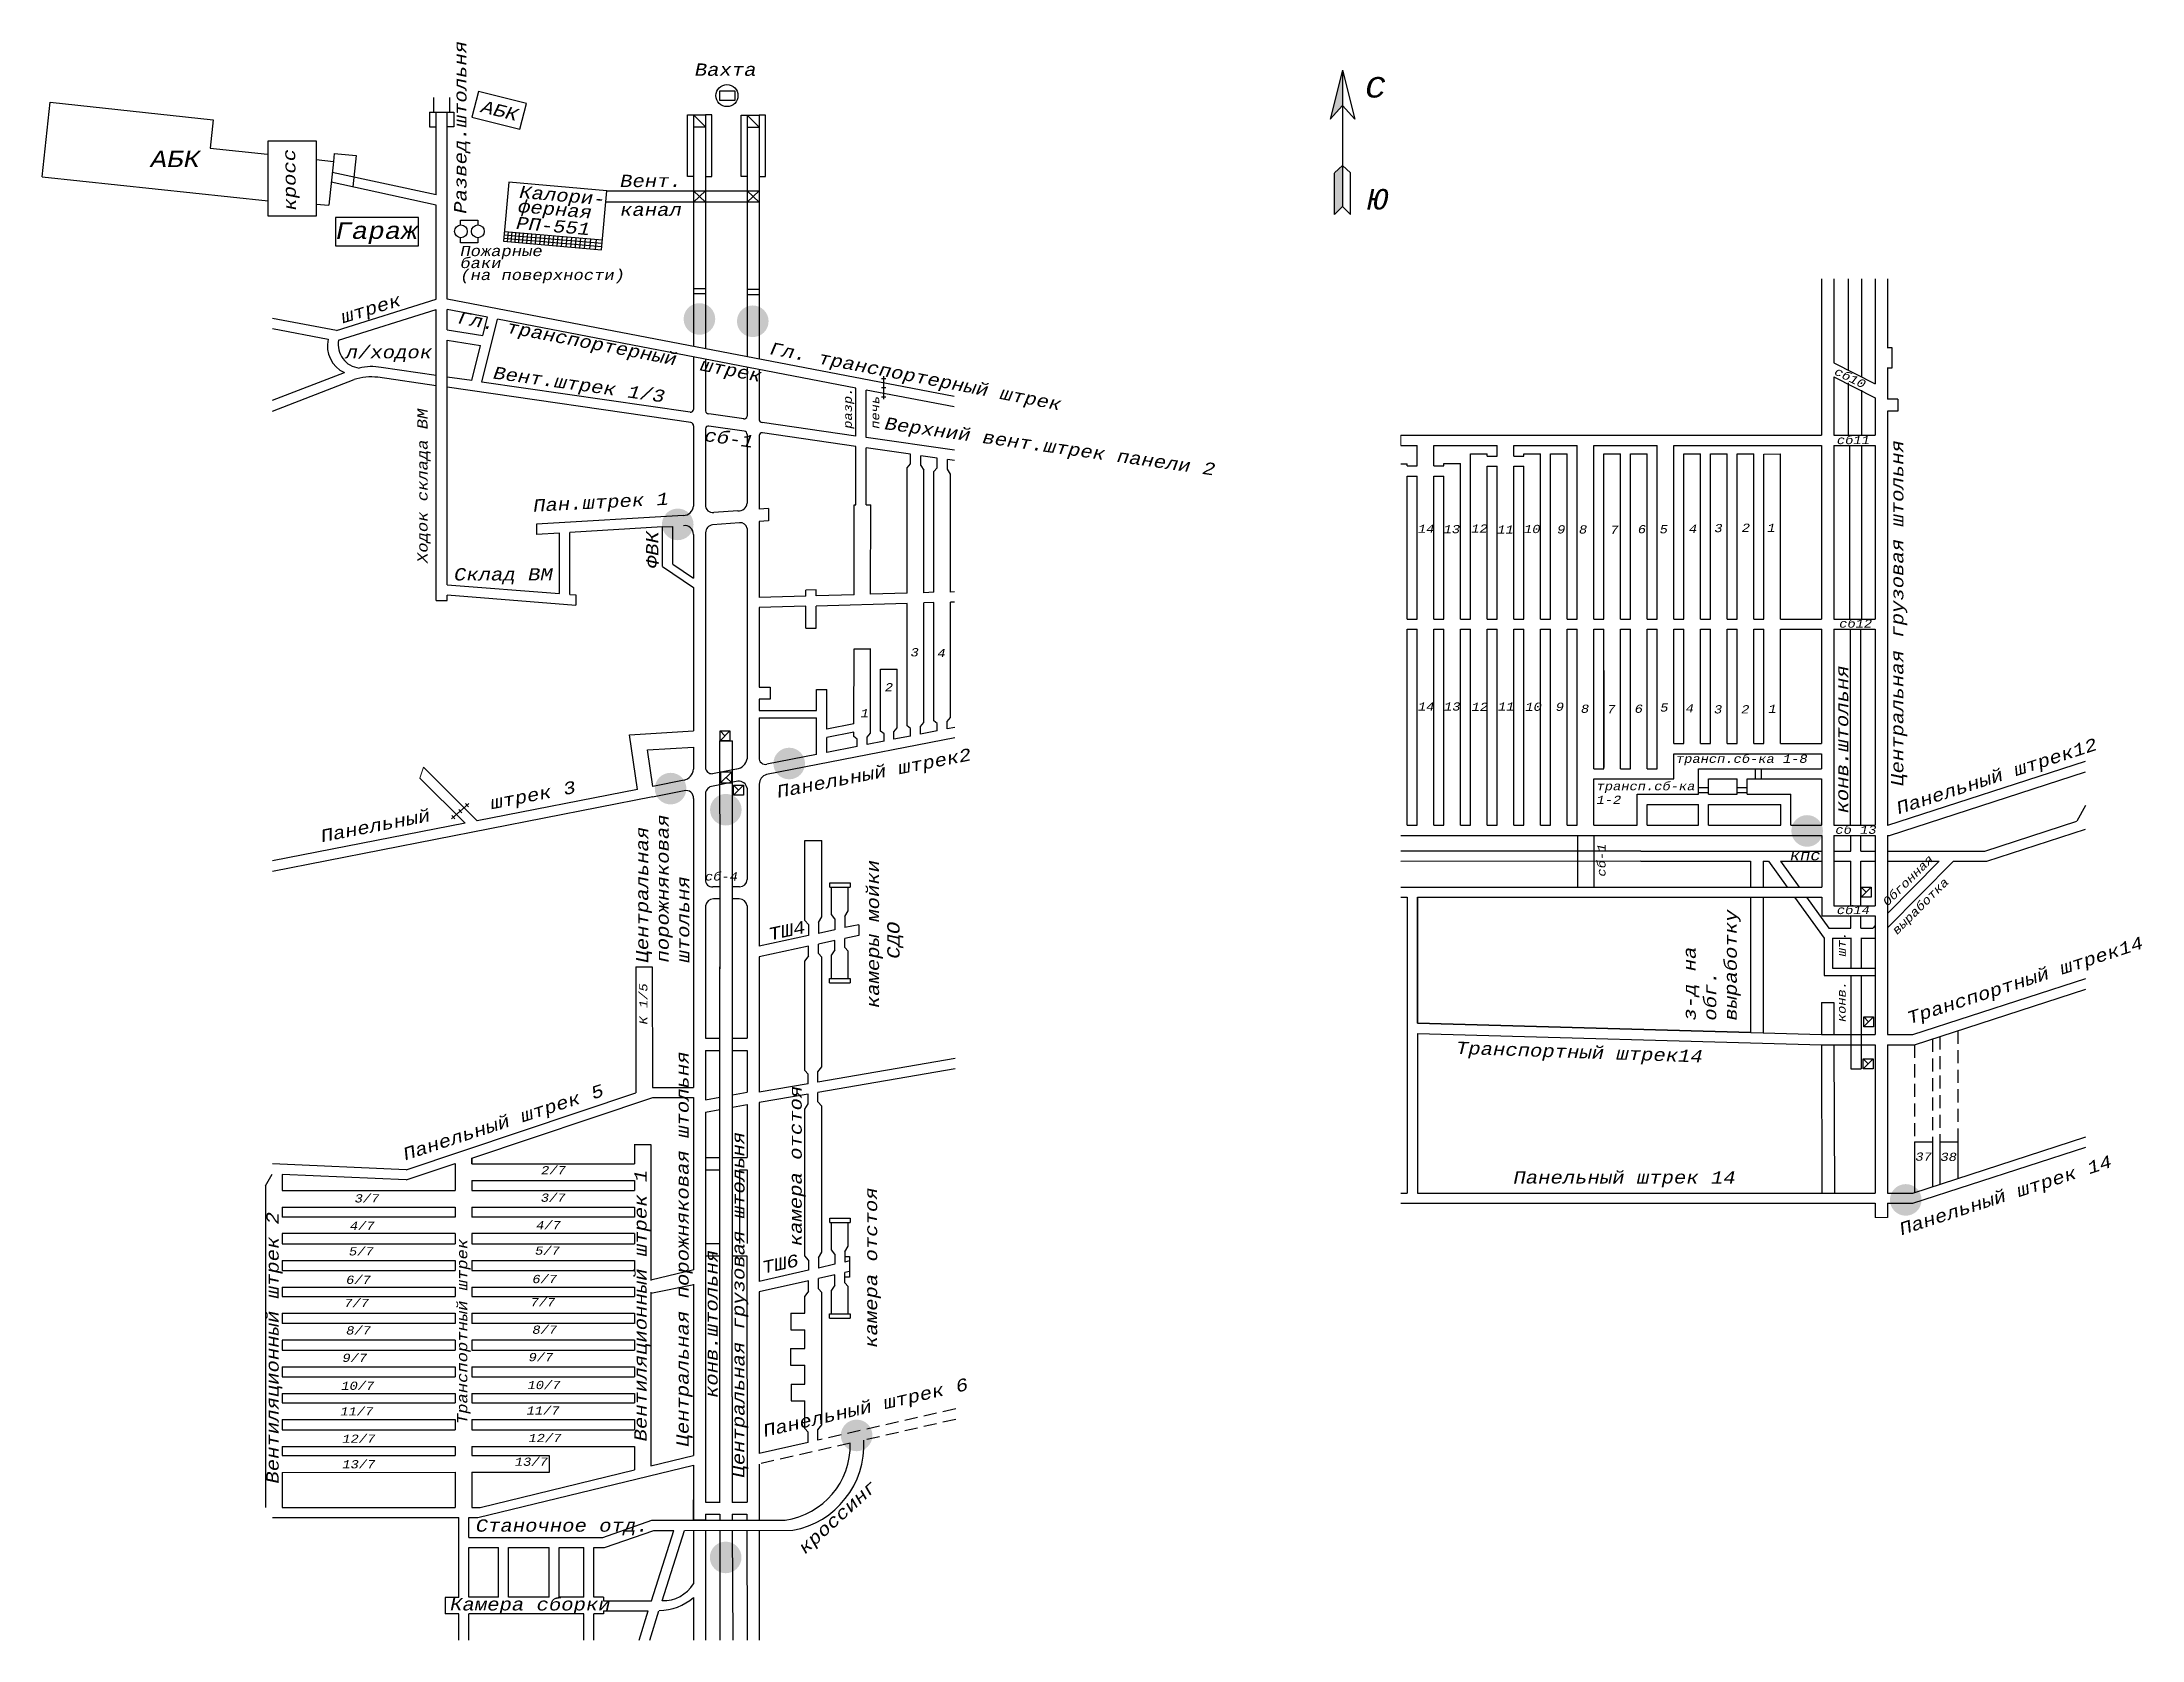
# Model space of a CAD drawing. Header units: millimetres. Extents: x 61 to 572, y 11 to 400.
import ezdxf

# ---------------------------------------------------------------- set-up
doc = ezdxf.new("R2010")
doc.units = ezdxf.units.MM
doc.linetypes.add('HIDDEN2', pattern=[4.7625, 3.175, -1.5875])
doc.layers.get('0').update_dxf_attribs({"lineweight": 0})
for name, color, linetype in [('Знаки подземные', 7, 'Continuous'), ('Надписи', 7, 'Continuous'), ('План', 7, 'Continuous'), ('Поверхн. объект', 7, 'Continuous'), ('ППЗ двери', 7, 'Continuous'), ('Раскраска позиций ПЛА', 7, 'Continuous'), ('Трубопроводы', 7, 'Continuous'), ('Усл. Обозначения', 7, 'Continuous')]:
    doc.layers.add(name, color=color, linetype=linetype)
doc.layers.add('ФЗ вода', color=1, linetype='Continuous', lineweight=40)
doc.styles.get("Standard").update_dxf_attribs({"font": 'ISOCP.SHX'})
doc.styles.add('TXTRUS', font='TXTRUS.shx', dxfattribs={"height": 2})

msp = doc.modelspace()

# ---------------------------------------------------------------- texts
at = {"layer": 'Надписи', "style": 'TXTRUS'}
for s, insert, char_height, width, attachment_point, rotation in [('{\\fCourier New|b0|i1|c204|p49;Развед.штольня}', (161.19, 357.85), 3, 46.7, 1, 90), ('{\\fCourier New|b0|i1|c204|p49;штрек}', (133.29, 334.05), 3, 21.6, 1, 17), ('{\\fCourier New|b0|i1|c204|p49;Гл. транспортерный  штрек}', (162.54, 334.16), 3, 98.3017, 1, 349), ('{\\fCourier New|b0|i1|c204|p49;Гл. транспортерный штрек}', (238.45, 326.64), 3, 81.28, 1, 349), ('{\\fCourier New|b0|i1|c204|p49;Вент.штрек 1/3}', (171, 320.71), 3, 52.1, 1, 352), ('{\\fCourier New|b0|i1|c204|p49;сб10}', (497.99, 320.61), 2, 9.5608, 1, 333.8318), ('{\\fCourier New|b0|i1|c204|p49;разр.\\P\\Pпечь}', (256.04, 305.49), 2, 11.511, 1, 90), ('{\\fCourier New|b0|i1|c204|p49;Ходок склада ВМ}', (152.21, 272.81), 2.5, 45.8893, 1, 90), ('{\\fCourier New|b0|i1|c204|p49;Верхний вент.штрек панели 2}', (266.31, 308.37), 3, 97.4, 1, 352), ('{\\fCourier New|b0|i1|c204|p49;сб-1}', (222.41, 305.5), 3, 9.9044, 1, 352), ('{\\fCourier New|b0|i1|c204|p49;Центральная грузовая штольня}', (511.1, 218.55), 3, 124.6, 1, 90), ('{\\fCourier New|b0|i1|c204|p49;Пан.штрек 1}', (180.35, 288.28), 3, 38, 1, 3), ('{\\fCourier New|b0|i1|c204|p49;ФВК}', (207.93, 271.55), 3, 10.6517, 1, 90), ('{\\fCourier New|b0|i1|c204|p49;конв.штольня }', (497.67, 211.81), 3, 43.2752, 1, 90), ('{\\fCourier New|b0|i1|c204|p49;Панельный штрек2}', (239.52, 218.57), 3, 52.3957, 1, 11), ('{\\fCourier New|b0|i1|c204|p49;Панельный штрек12}', (512.04, 214.47), 3, 121.7, 1, 18), ('{\\fCourier New|b0|i1|c204|p49;Панельный     штрек 3}', (128.45, 207.76), 3, 85, 1, 11), ('{\\fCourier New|b0|i1|c204|p49;Центральная порожняковая штольня}', (205.44, 175.51), 3, 37.4278, 1, 90), ('{\\fCourier New|b0|i1|c204|p49;камеры мойки\\P    СДО }', (261.66, 164.4), 3, 42.4007, 1, 90), ('{\\fCourier New|b0|i1|c204|p49;сб-1}', (440.58, 200.45), 2, 10.4, 5, 90), ('{\\fCourier New|b0|i1|c204|p49;Обгонная }', (508.83, 190.55), 2, 86.7, 1, 45), ('{\\fCourier New|b0|i1|c204|p49;выработка}', (511.16, 183.59), 2, 81.6, 1, 45), ('{\\fCourier New|b0|i1|c204|p49;ТШ4}', (237.49, 183.84), 3, 9.188, 1, 12), ('{\\fCourier New|b0|i1|c204|p49;з-д на обг. выработку}', (460.54, 161.36), 3, 30.4941, 1, 90), ('{\\fCourier New|b0|i1|c204|p49;конв.   шт.\\H1.25x; }', (498.05, 161), 2, 41.2, 1, 90), ('{\\fCourier New|b0|i1|c204|p49;Транспортный штрек14}', (514.66, 163.35), 3, 83.4, 1, 18), ('{\\fCourier New|b0|i1|c204|p49;К 1/5}', (206.25, 160.43), 2, 15.3781, 1, 90), ('{\\fCourier New|b0|i1|c204|p49;Центральная порожняковая штольня}', (215.3, 57.66), 3, 122.8904, 1, 90), ('{\\fCourier New|b0|i1|c204|p49;Транспортный штрек14}', (405.22, 156.27), 3, 155.8, 1, 358), ('{\\fCourier New|b0|i1|c204|p49;Панельный штрек 5}', (148.4, 130.18), 3, 74, 1, 18), ('{\\fCourier New|b0|i1|c204|p49;камера отстоя }', (242.83, 106.43), 3, 54.3386, 1, 90), ('{\\fCourier New|b0|i1|c204|p49;Центральная грузовая штольня}', (230.86, 92.2), 3, 96.1206, 5, 90), ('{\\fCourier New|b0|i1|c204|p49;Панельный штрек 14}', (512.75, 111.96), 3, 83.4, 1, 18), ('{\\fCourier New|b0|i1|c204|p49;Вентиляционный штрек 1}', (205.07, 58.9), 3, 77.9697, 1, 90), ('{\\fCourier New|b0|i1|c204|p49;камера отстоя }', (261.2, 81.68), 3, 43.2779, 1, 90), ('{\\fCourier New|b0|i1|c204|p49;Вентиляционный штрек 2}', (115.46, 48.63), 3, 75.5847, 1, 90), ('{\\fCourier New|b0|i1|c204|p49;Транспортный штрек }', (161.9, 63.13), 2.5, 53.8159, 1, 90), ('{\\fCourier New|b0|i1|c204|p49;конв.штольня }', (222.35, 69.47), 3, 43.2693, 1, 90), ('{\\fCourier New|b0|i1|c204|p49;ТШ6}', (235.89, 102.69), 3, 11.0261, 1, 12), ('{\\fCourier New|b0|i1|c204|p49;Панельный штрек 6}', (236.13, 62.91), 3, 121.7, 1, 13), ('{\\fCourier New|b0|i1|c204|p49;кроссинг}', (244.61, 33.51), 3, 19.7797, 1, 42.3334)]:
    msp.add_mtext(s, dxfattribs=dict(at, insert=insert, char_height=char_height, width=width, attachment_point=attachment_point, rotation=rotation))
at = {"layer": 'Надписи', "insert": (201.6, 367.35), "char_height": 3, "width": 15.1259, "attachment_point": 1, "line_spacing_factor": 0.7, "style": 'TXTRUS'}
msp.add_mtext('{\\fCourier New|b0|i1|c204|p49;Вент.\\P\\Pканал}', dxfattribs=at)
at = {"layer": 'Надписи', "style": 'TXTRUS'}
for s, insert, char_height, width, attachment_point in [('{\\fCourier New|b0|i1|c204|p49;л/ходок}', (134.77, 325.65), 3, 10.2, 1), ('{\\fCourier New|b0|i1|c204|p49;сб11}', (497.91, 303.75), 2, 10.0789, 1), ('{\\fCourier New|b0|i1|c204|p49;14}', (397.9, 281.16), 2, 5.6, 5), ('{\\fCourier New|b0|i1|c204|p49;13}', (404.15, 281.04), 2, 5.6, 5), ('{\\fCourier New|b0|i1|c204|p49;12}', (410.87, 281.19), 2, 5.6, 5), ('{\\fCourier New|b0|i1|c204|p49;11}', (417.21, 280.95), 2, 5.6, 5), ('{\\fCourier New|b0|i1|c204|p49;10}', (423.73, 281.08), 2, 5.6, 5), ('{\\fCourier New|b0|i1|c204|p49;9}', (430.79, 280.99), 2, 4.2, 5), ('{\\fCourier New|b0|i1|c204|p49;8}', (435.1, 281.99), 2, 4.2, 1), ('{\\fCourier New|b0|i1|c204|p49;7}', (443.75, 280.91), 2, 4.2, 5), ('{\\fCourier New|b0|i1|c204|p49;6}', (450.44, 281.03), 2, 4.2, 5), ('{\\fCourier New|b0|i1|c204|p49;5}', (454.75, 282.03), 2, 4.2, 1), ('{\\fCourier New|b0|i1|c204|p49;4}', (461.87, 282.15), 2, 4.2, 1), ('{\\fCourier New|b0|i1|c204|p49;3}', (468.07, 282.31), 2, 4.2, 1), ('{\\fCourier New|b0|i1|c204|p49;2}', (474.76, 282.39), 2, 4.2, 1), ('{\\fCourier New|b0|i1|c204|p49;1}', (480.96, 282.39), 2, 4.2, 1), ('{\\fCourier New|b0|i1|c204|p49;Склад ВМ}', (161.15, 271.55), 3, 25.9148, 1), ('{\\fCourier New|b0|i1|c204|p49;сб12}', (498.47, 259.07), 2, 10.9705, 1), ('{\\fCourier New|b0|i1|c204|p49;3}', (272.33, 252.07), 2, 4.2, 1), ('{\\fCourier New|b0|i1|c204|p49;4}', (278.87, 251.89), 2, 4.2, 1), ('{\\fCourier New|b0|i1|c204|p49;2}', (266.06, 243.55), 2, 3.7044, 1), ('{\\fCourier New|b0|i1|c204|p49;1}', (260.18, 237.24), 2, 3.2444, 1), ('{\\fCourier New|b0|i1|c204|p49;14}', (397.9, 237.85), 2, 5.6, 5), ('{\\fCourier New|b0|i1|c204|p49;13}', (404.25, 237.85), 2, 5.6, 5), ('{\\fCourier New|b0|i1|c204|p49;12}', (410.97, 237.79), 2, 5.6, 5), ('{\\fCourier New|b0|i1|c204|p49;11}', (417.38, 237.85), 2, 5.6, 5), ('{\\fCourier New|b0|i1|c204|p49;10}', (424.04, 237.79), 2, 5.6, 5), ('{\\fCourier New|b0|i1|c204|p49;9}', (430.45, 237.79), 2, 4.2, 5), ('{\\fCourier New|b0|i1|c204|p49;8}', (435.57, 238.32), 2, 4.2, 1), ('{\\fCourier New|b0|i1|c204|p49;7}', (442.97, 237.19), 2, 4.2, 5), ('{\\fCourier New|b0|i1|c204|p49;6}', (449.66, 237.31), 2, 4.2, 5), ('{\\fCourier New|b0|i1|c204|p49;5}', (454.88, 238.62), 2, 3.2939, 1), ('{\\fCourier New|b0|i1|c204|p49;4}', (461.09, 238.43), 2, 4.2, 1), ('{\\fCourier New|b0|i1|c204|p49;3}', (467.99, 238.18), 2, 3.5023, 1), ('{\\fCourier New|b0|i1|c204|p49;2}', (474.61, 238.18), 2, 3.5702, 1), ('{\\fCourier New|b0|i1|c204|p49;1}', (481.23, 238.32), 2, 3.1549, 1), ('{\\fCourier New|b0|i1|c204|p49;трансп.сб-ка 1-8}', (458.71, 226.14), 2, 38.9581, 1), ('{\\fCourier New|b0|i1|c204|p49;трансп.сб-ка    1-2}', (439.38, 219.47), 2, 10.4, 1), ('{\\fCourier New|b0|i1|c204|p49;сб 13}', (497.54, 208.86), 2, 11.1718, 1), ('{\\fCourier New|b0|i1|c204|p49;кпс }', (486.44, 202.92), 2.5, 54.4756, 1), ('{\\fCourier New|b0|i1|c204|p49;сб-4}', (222.26, 197.49), 2, 10.95, 1), ('{\\fCourier New|b0|i1|c204|p49;сб14}', (497.9, 189.31), 2, 10.2, 1), ('{\\fCourier New|b0|i1|c204|p49;37}', (519.02, 128.24), 2, 5.6, 5), ('{\\fCourier New|b0|i1|c204|p49;38}', (525.12, 128.18), 2, 5.6, 5), ('{\\fCourier New|b0|i1|c204|p49;2/7}', (182.36, 125.93), 2, 7.4, 1), ('{\\fCourier New|b0|i1|c204|p49;Панельный штрек 14}', (419.15, 124.7), 3, 127.7, 1), ('{\\fCourier New|b0|i1|c204|p49;3/7}', (136.95, 119.09), 2, 7.4, 1), ('{\\fCourier New|b0|i1|c204|p49;3/7}', (182.29, 119.26), 2, 7.4, 1), ('{\\fCourier New|b0|i1|c204|p49;4/7}', (135.8, 112.41), 2, 7.4, 1), ('{\\fCourier New|b0|i1|c204|p49;4/7}', (181.14, 112.58), 2, 7.4, 1), ('{\\fCourier New|b0|i1|c204|p49;5/7}', (135.57, 106.19), 2, 7.4, 1), ('{\\fCourier New|b0|i1|c204|p49;5/7}', (180.91, 106.36), 2, 7.4, 1), ('{\\fCourier New|b0|i1|c204|p49;6/7}', (134.88, 99.27), 2, 7.4, 1), ('{\\fCourier New|b0|i1|c204|p49;6/7}', (180.22, 99.45), 2, 7.4, 1), ('{\\fCourier New|b0|i1|c204|p49;7/7}', (134.43, 93.62), 2, 7.3847, 1), ('{\\fCourier New|b0|i1|c204|p49;7/7}', (179.77, 93.79), 2, 7.3847, 1), ('{\\fCourier New|b0|i1|c204|p49;8/7}', (134.89, 86.94), 2, 6.4619, 1), ('{\\fCourier New|b0|i1|c204|p49;8/7}', (180.23, 87.11), 2, 6.4619, 1), ('{\\fCourier New|b0|i1|c204|p49;9/7}', (133.97, 80.26), 2, 6.9233, 1), ('{\\fCourier New|b0|i1|c204|p49;9/7}', (179.31, 80.43), 2, 6.9233, 1), ('{\\fCourier New|b0|i1|c204|p49;10/7}', (133.72, 73.46), 2, 7.4, 1), ('{\\fCourier New|b0|i1|c204|p49;10/7}', (179.06, 73.64), 2, 7.4, 1), ('{\\fCourier New|b0|i1|c204|p49;11/7}', (133.49, 67.24), 2, 7.4, 1), ('{\\fCourier New|b0|i1|c204|p49;11/7}', (178.83, 67.41), 2, 7.4, 1), ('{\\fCourier New|b0|i1|c204|p49;12/7}', (133.96, 60.56), 2, 7.4, 1), ('{\\fCourier New|b0|i1|c204|p49;12/7}', (179.29, 60.73), 2, 7.4, 1), ('{\\fCourier New|b0|i1|c204|p49;13/7}', (133.96, 54.34), 2, 7.4, 1), ('{\\fCourier New|b0|i1|c204|p49;13/7}', (175.97, 54.96), 2, 7.4, 1), ('{\\fCourier New|b0|i1|c204|p49;Станочное отд.}', (166.45, 39.92), 3, 50.7005, 1)]:
    msp.add_mtext(s, dxfattribs=dict(at, insert=insert, char_height=char_height, width=width, attachment_point=attachment_point))
at = {"layer": 'Надписи', "color": 0, "insert": (160.21, 20.74), "char_height": 3, "width": 46.2, "attachment_point": 1, "style": 'TXTRUS'}
msp.add_mtext('{\\fCourier New|b0|i1|c204|p49;Камера сборки}', dxfattribs=at)
at = {"layer": 'Поверхн. объект', "color": 0, "attachment_point": 1}
for s, insert, char_height, width in [('{\\fCourier New|b0|i1|c204|p49;Вахта}', (219.8, 394.45), 3, 20.4), ('{\\fCourier New|b0|i1|c204|p49;АБК}', (87.3, 373.2), 4, 14.3567), ('{\\fCourier New|b0|i1|c204|p49;Гараж}', (132.29, 355.73), 4, 20.4169)]:
    msp.add_mtext(s, dxfattribs=dict(at, insert=insert, char_height=char_height, width=width))
at = {"layer": 'Поверхн. объект', "color": 0, "char_height": 3}
for s, insert, width, attachment_point, rotation in [('{\\fCourier New|b0|i1|c204|p49;АБК}', (168.3, 385.52), 13.1217, 1, 346), ('{\\fCourier New|b0|i1|c204|p49;кросс}', (121.56, 366.13), 23, 5, 91)]:
    msp.add_mtext(s, dxfattribs=dict(at, insert=insert, width=width, attachment_point=attachment_point, rotation=rotation))
at = {"layer": 'Поверхн. объект', "color": 0, "char_height": 3, "attachment_point": 1, "rotation": 355, "line_spacing_factor": 0.7}
for s, insert, width in [('{\\fCourier New|b0|i1|c204|p49;Калори-\\Pферная}', (177.23, 364.73), 27.9135), ('{\\fCourier New|b0|i1|c204|p49;РП-551}', (176.47, 357.17), 16)]:
    msp.add_mtext(s, dxfattribs=dict(at, insert=insert, width=width))
at = {"layer": 'Поверхн. объект', "insert": (162.69, 350.04), "char_height": 2.5, "width": 49.843, "attachment_point": 1, "line_spacing_factor": 0.7, "style": 'TXTRUS'}
msp.add_mtext('{\\fCourier New|b0|i1|c204|p49;Пожарные\\Pбаки\\P(на поверхности)}', dxfattribs=at)
at = {"layer": 'Раскраска позиций ПЛА', "lineweight": -2, "char_height": 5, "width": 28.2, "attachment_point": 1, "style": 'TXTRUS'}
for s, insert in [('{\\fCourier New|b0|i1|c204|p49;С}', (382.99, 391.15)), ('{\\fCourier New|b0|i1|c204|p49;Ю}', (383.61, 363.89))]:
    msp.add_mtext(s, dxfattribs=dict(at, insert=insert))

# ---------------------------------------------------------------- blocks, each defined once
blk = doc.blocks.new('Решетка')
at = {"layer": 'Усл. Обозначения'}
for p, q in [((1113.25, 569.85), (1114.36, 569.85)), ((1113.8, 570.41), (1113.8, 564.85)), ((1113.25, 567.63), (1114.36, 567.63)), ((1113.25, 565.41), (1114.36, 565.41))]:
    blk.add_line(p, q, dxfattribs=at)

# ---------------------------------------------------------------- hatches: boundary and pattern name
at = {"layer": 'План'}
h = msp.add_hatch(color=2, dxfattribs=at)
edge = h.paths.add_edge_path()
edge.add_arc((220.92, 332.23), 3.85, 0, 360)
h = msp.add_hatch(color=2, dxfattribs=at)
edge = h.paths.add_edge_path()
edge.add_arc((514.68, 117.71), 3.85, 0, 360)
at = {"layer": 'Раскраска позиций ПЛА', "lineweight": 30}
msp.add_hatch(color=256, dxfattribs=at).paths.add_polyline_path([(374.51, 380.85), (377.5, 384.23), (377.5, 392.83)])
at = {"layer": 'Раскраска позиций ПЛА', "lineweight": -2}
msp.add_hatch(color=256, dxfattribs=at).paths.add_polyline_path([(375.54, 357.69), (377.5, 359.64), (377.5, 369.58), (375.54, 367.77)])
at = {"layer": 'ФЗ вода'}
h = msp.add_hatch(color=2, dxfattribs=at)
edge = h.paths.add_edge_path()
edge.add_arc((233.91, 331.67), 3.85, 0, 360)
h = msp.add_hatch(color=2, dxfattribs=at)
edge = h.paths.add_edge_path()
edge.add_arc((215.64, 282.21), 3.85, 0, 360)
h = msp.add_hatch(color=2, dxfattribs=at)
edge = h.paths.add_edge_path()
edge.add_arc((242.78, 223.98), 3.85, 0, 360)
h = msp.add_hatch(color=2, dxfattribs=at)
edge = h.paths.add_edge_path()
edge.add_arc((213.9, 217.87), 3.85, 0, 360)
h = msp.add_hatch(color=2, dxfattribs=at)
edge = h.paths.add_edge_path()
edge.add_arc((227.35, 212.73), 3.85, 0, 360)
h = msp.add_hatch(color=2, dxfattribs=at)
edge = h.paths.add_edge_path()
edge.add_arc((490.67, 207.56), 3.85, 0, 360)
h = msp.add_hatch(color=2, dxfattribs=at)
edge = h.paths.add_edge_path()
edge.add_arc((259.2, 60.36), 3.85, 0, 360)
h = msp.add_hatch(color=2, dxfattribs=at)
edge = h.paths.add_edge_path()
edge.add_arc((227.31, 30.65), 3.85, 0, 360)

# ---------------------------------------------------------------- linework, layer by layer
for p, q in [((391.69, 303.92), (391.69, 301.44)), ((152.87, 220.43), (153.74, 223.1)), ((507.27, 113.45), (510.2, 113.45))]:
    msp.add_line(p, q)
at = {"layer": 'Знаки подземные'}
for p, q in [((252.66, 194.94), (257.66, 194.94)), ((252.66, 193.83), (252.66, 194.94)), ((257.66, 194.94), (257.66, 193.83)), ((252.66, 193.83), (257.66, 193.83)), ((252.63, 171.65), (257.63, 171.65)), ((252.63, 170.54), (252.63, 171.65)), ((252.63, 170.54), (257.63, 170.54)), ((257.63, 171.65), (257.63, 170.54)), ((252.66, 113.28), (257.66, 113.28)), ((252.66, 112.17), (252.66, 113.28)), ((257.66, 113.28), (257.66, 112.17)), ((252.66, 112.17), (257.66, 112.17)), ((256.36, 103.9), (257.47, 103.9)), ((257.47, 103.9), (257.47, 98.9)), ((257.47, 98.9), (256.36, 98.9)), ((252.63, 89.99), (257.63, 89.99)), ((252.63, 88.88), (252.63, 89.99)), ((252.63, 88.88), (257.63, 88.88)), ((257.63, 89.99), (257.63, 88.88))]:
    msp.add_line(p, q, dxfattribs=at)
at = {"layer": 'Знаки подземные', "color": 5}
msp.add_line((434.72, 195), (434.72, 193.89), dxfattribs=at)
at = {"layer": 'Знаки подземные', "color": 0}
msp.add_line((434.72, 195), (434.72, 193.89), dxfattribs=at)
at = {"layer": 'План'}
for p, q in [((156.27, 382.59), (156.27, 386.2)), ((160.16, 382.59), (160.16, 386.2)), ((155.22, 382.59), (155.22, 379.06)), ((155.22, 382.59), (161.1, 382.59)), ((155.22, 379.06), (156.83, 379.06)), ((156.81, 362.44), (156.81, 382.59)), ((159.49, 337.06), (159.49, 382.59)), ((161.1, 379.06), (159.49, 379.06)), ((161.1, 382.59), (161.1, 379.06)), ((156.81, 359.97), (131.25, 365.51)), ((156.81, 362.44), (131.51, 367.93)), ((222.41, 363.43), (219.47, 360.67)), ((219.47, 363.43), (222.41, 360.67)), ((232.52, 363.43), (235.46, 360.67)), ((235.46, 363.43), (232.52, 360.67)), ((156.81, 337.02), (156.81, 359.97)), ((500.67, 341.99), (500.67, 319.75)), ((503.88, 341.99), (503.88, 318.12)), ((132.58, 329.44), (156.81, 337.02)), ((133.06, 327.07), (156.81, 334.53)), ((156.81, 263.66), (156.81, 334.53)), ((159.49, 329.58), (159.49, 334.53)), ((168.2, 328.2), (169.31, 332.64)), ((132.58, 329.44), (116.95, 332.36)), ((130.5, 327.27), (116.95, 329.8)), ((159.49, 329.58), (168.2, 328.2)), ((167.95, 316.88), (171.76, 332.17)), ((159.49, 327.06), (167.6, 325.78)), ((159.49, 267.53), (159.49, 327.06)), ((165.48, 317.23), (167.6, 325.78)), ((116.95, 312.43), (134.47, 319.18)), ((116.95, 309.8), (136.84, 317.47)), ((497.16, 321.53), (507.23, 316.42)), ((497.17, 318.16), (507.24, 313.05)), ((510.2, 320.29), (510.2, 312.69)), ((218.81, 307.01), (159.49, 315.59)), ((218.65, 309.55), (167.95, 316.88)), ((259.04, 303.71), (259.04, 315.4)), ((261.53, 303.36), (261.53, 314.93)), ((500.67, 316.65), (500.67, 304)), ((503.87, 314.93), (503.87, 303.79)), ((512.79, 312.69), (512.79, 309.75)), ((259.04, 303.71), (236.23, 307.01)), ((259.04, 301.2), (236.28, 304.49)), ((391.69, 303.92), (494.2, 303.92)), ((497.15, 303.92), (507.25, 303.92)), ((261.53, 286.98), (261.53, 300.84)), ((271.53, 296.01), (272.33, 296.95)), ((272.33, 296.95), (272.33, 299.28)), ((274.82, 296.59), (274.82, 298.92)), ((278.82, 296.01), (278.82, 298.34)), ((281.36, 295.64), (281.36, 297.98)), ((391.69, 301.44), (395.68, 301.44)), ((391.69, 296.99), (393.25, 296.99)), ((393.25, 296.47), (393.25, 296.99)), ((395.68, 296.47), (395.68, 301.44)), ((399.75, 296.47), (399.75, 301.44)), ((399.75, 301.44), (415.17, 301.43)), ((402.17, 297), (406.23, 297)), ((402.17, 296.47), (402.17, 297)), ((406.23, 296.47), (406.23, 297)), ((408.67, 299.36), (412.74, 299.36)), ((408.67, 298.83), (408.67, 299.36)), ((408.67, 259.17), (408.67, 298.83)), ((412.74, 298.83), (412.74, 299.36)), ((412.74, 298.84), (415.17, 298.84)), ((415.17, 298.84), (415.17, 301.43)), ((419.23, 301.44), (434.65, 301.44)), ((419.23, 298.84), (419.23, 301.43)), ((419.23, 298.84), (421.66, 298.84)), ((421.66, 299.36), (425.73, 299.36)), ((421.66, 298.83), (421.66, 299.36)), ((425.73, 298.83), (425.73, 299.36)), ((425.73, 259.17), (425.73, 298.83)), ((428.16, 259.17), (428.16, 299.39)), ((428.16, 299.39), (432.22, 299.39)), ((432.22, 259.17), (432.22, 299.39)), ((434.65, 259.17), (434.65, 301.44)), ((438.72, 259.17), (438.72, 301.45)), ((438.72, 301.44), (454.14, 301.44)), ((441.15, 259.17), (441.15, 299.39)), ((441.15, 299.39), (445.21, 299.39)), ((445.21, 259.17), (445.21, 299.39)), ((447.64, 259.17), (447.64, 299.39)), ((447.64, 299.39), (451.71, 299.39)), ((451.71, 259.17), (451.71, 299.39)), ((454.14, 259.17), (454.14, 301.45)), ((458.2, 259.17), (458.2, 301.45)), ((458.2, 301.44), (494.2, 301.44)), ((460.63, 259.17), (460.63, 299.39)), ((460.63, 299.39), (464.7, 299.39)), ((464.7, 259.17), (464.7, 299.39)), ((467.13, 259.17), (467.13, 299.39)), ((467.13, 299.39), (471.19, 299.39)), ((471.19, 259.17), (471.19, 299.39)), ((473.62, 259.17), (473.62, 299.4)), ((473.62, 299.4), (477.69, 299.4)), ((477.69, 259.17), (477.69, 299.4)), ((480.12, 259.17), (480.12, 299.35)), ((484.18, 259.17), (484.18, 299.4)), ((497.15, 301.44), (507.25, 301.44)), ((501.1, 259.18), (501.1, 301.44)), ((503.93, 301.44), (503.93, 274.98)), ((271.53, 265.48), (271.53, 296.01)), ((274.82, 296.59), (275.59, 295.42)), ((275.59, 265.55), (275.59, 295.42)), ((278.02, 295.07), (278.82, 296.01)), ((278.02, 265.67), (278.02, 295.07)), ((282.08, 294.48), (281.36, 295.64)), ((282.09, 265.74), (282.08, 294.48)), ((393.25, 296.47), (395.68, 296.47)), ((393.25, 293.98), (395.68, 293.98)), ((393.25, 259.17), (393.25, 293.98)), ((395.68, 259.17), (395.68, 293.98)), ((399.75, 296.47), (402.17, 296.47)), ((399.75, 293.98), (402.18, 293.98)), ((399.75, 259.17), (399.75, 293.98)), ((402.18, 259.17), (402.18, 293.98)), ((406.24, 259.17), (406.24, 296.45)), ((412.74, 259.17), (412.74, 296.36)), ((412.74, 296.35), (415.17, 296.35)), ((415.17, 259.17), (415.17, 296.35)), ((419.23, 259.17), (419.23, 296.35)), ((419.23, 296.35), (421.66, 296.35)), ((421.66, 259.17), (421.66, 296.36)), ((258.61, 286.98), (259.04, 286.98)), ((261.53, 286.98), (262.62, 286.98)), ((262.61, 265.18), (262.62, 286.98)), ((181.23, 282.26), (181.23, 279.76)), ((211.93, 271.93), (211.93, 281.58)), ((214.42, 272.53), (214.42, 281.72)), ((237.73, 286.04), (237.73, 283.1)), ((186.84, 265.37), (186.81, 280.09)), ((189.34, 265.17), (189.34, 280.24)), ((232.51, 281.25), (232.54, 225.09)), ((211.93, 271.93), (219.46, 266.87)), ((214.42, 272.53), (219.47, 269.13)), ((503.93, 274.98), (503.93, 259.02)), ((159.49, 267.53), (186.83, 265.37)), ((246.82, 264.73), (246.82, 266.19)), ((249.31, 264.8), (249.31, 266.27)), ((156.83, 263.66), (159.49, 263.66)), ((159.49, 265.03), (190.82, 262.53)), ((159.49, 263.66), (159.49, 265.01)), ((189.34, 265.17), (190.82, 265.05)), ((190.82, 265.05), (190.82, 262.53)), ((246.82, 256.95), (246.82, 262.26)), ((249.31, 256.95), (249.31, 262.33)), ((278.02, 263.15), (275.59, 263.08)), ((278.02, 234.41), (278.02, 263.15)), ((283.05, 263.3), (282.08, 263.27)), ((283.05, 265.77), (282.09, 265.74)), ((246.82, 256.95), (249.31, 256.95)), ((393.25, 259.17), (395.68, 259.17)), ((393.25, 208.94), (393.25, 256.68)), ((393.25, 256.68), (395.68, 256.68)), ((395.68, 208.94), (395.68, 256.68)), ((399.75, 259.17), (402.18, 259.17)), ((399.75, 208.94), (399.75, 256.68)), ((399.75, 256.68), (402.18, 256.68)), ((402.18, 208.94), (402.18, 256.68)), ((406.24, 259.17), (408.67, 259.17)), ((406.24, 208.94), (406.24, 256.68)), ((406.24, 256.68), (408.67, 256.68)), ((408.67, 208.94), (408.67, 256.68)), ((412.74, 259.17), (415.17, 259.17)), ((412.74, 208.94), (412.74, 256.68)), ((412.74, 256.68), (415.17, 256.68)), ((415.17, 208.94), (415.17, 256.68)), ((419.23, 259.17), (421.66, 259.17)), ((419.23, 208.94), (419.23, 256.68)), ((419.23, 256.68), (421.66, 256.68)), ((421.66, 208.94), (421.66, 256.68)), ((425.73, 259.17), (428.16, 259.17)), ((425.73, 208.94), (425.73, 256.68)), ((425.73, 256.68), (428.16, 256.68)), ((428.16, 208.94), (428.16, 256.68)), ((432.22, 259.17), (434.65, 259.17)), ((432.22, 208.94), (432.22, 256.68)), ((432.22, 256.68), (434.65, 256.68)), ((434.65, 208.94), (434.65, 256.68)), ((438.72, 259.17), (441.15, 259.17)), ((438.72, 222.71), (438.72, 256.68)), ((438.72, 256.68), (441.15, 256.68)), ((441.15, 222.71), (441.15, 256.68)), ((445.21, 259.17), (447.66, 259.17)), ((445.21, 222.71), (445.21, 256.68)), ((445.21, 256.68), (447.66, 256.68)), ((447.64, 222.71), (447.64, 256.68)), ((451.71, 259.17), (454.14, 259.17)), ((451.71, 222.71), (451.71, 256.68)), ((451.71, 256.68), (454.14, 256.68)), ((454.14, 222.71), (454.14, 256.68)), ((458.2, 259.17), (460.63, 259.17)), ((458.2, 228.82), (458.2, 256.68)), ((458.2, 256.68), (460.63, 256.68)), ((460.63, 228.82), (460.63, 256.68)), ((464.7, 259.17), (467.13, 259.17)), ((464.7, 228.82), (464.7, 256.68)), ((464.7, 256.68), (467.15, 256.68)), ((467.13, 228.82), (467.13, 256.68)), ((471.19, 259.17), (473.64, 259.17)), ((471.19, 228.82), (471.19, 256.68)), ((471.19, 256.68), (473.62, 256.68)), ((473.62, 228.82), (473.62, 256.68)), ((477.69, 259.17), (480.12, 259.17)), ((477.69, 228.82), (477.69, 256.68)), ((477.69, 256.68), (480.13, 256.68)), ((480.12, 228.82), (480.12, 256.68)), ((484.18, 259.17), (494.2, 259.17)), ((484.18, 228.82), (484.18, 256.68)), ((484.18, 256.68), (494.21, 256.68)), ((497.15, 259.17), (507.25, 259.17)), ((497.15, 256.68), (507.26, 256.68)), ((501.25, 229.85), (501.25, 256.77)), ((503.75, 229.96), (503.75, 256.77)), ((258.54, 233.65), (258.58, 251.94)), ((258.58, 251.94), (262.64, 251.94)), ((262.6, 231.39), (262.61, 251.94)), ((264.99, 246.92), (269.04, 246.92)), ((235.45, 242.55), (238.11, 242.55)), ((238.11, 242.55), (238.11, 239.61)), ((249.46, 242), (251.95, 242)), ((249.46, 236.86), (249.46, 242)), ((251.95, 232.36), (251.95, 242)), ((235.45, 236.86), (249.46, 236.86)), ((203.86, 230.95), (219.47, 231.9)), ((205.8, 217.66), (203.86, 230.95)), ((235.45, 235.13), (249.46, 235.13)), ((249.46, 226.18), (249.46, 235.13)), ((283.09, 230.26), (249.79, 223.73)), ((251.95, 226.67), (251.95, 230.34)), ((258.54, 230.59), (258.54, 231.63)), ((259.33, 229.93), (258.54, 230.59)), ((261.76, 230.41), (262.6, 231.39)), ((261.76, 228.59), (261.76, 230.41)), ((265.87, 229.4), (265.87, 231.21)), ((268.3, 231.69), (269.09, 232.66)), ((268.3, 229.87), (268.3, 231.69)), ((272.36, 230.67), (268.3, 229.87)), ((272.36, 232.48), (271.53, 233.14)), ((274.79, 232.96), (275.59, 233.93)), ((278.85, 231.94), (274.79, 231.15)), ((278.85, 233.75), (278.02, 234.41)), ((281.28, 234.23), (282.08, 235.21)), ((283.09, 232.77), (281.28, 232.42)), ((208.26, 227.33), (219.47, 227.94)), ((209.55, 218.39), (208.26, 227.33)), ((225.93, 193.9), (225.92, 229.53)), ((225.92, 229.53), (228.95, 229.53)), ((228.96, 193.89), (228.95, 229.53)), ((259.33, 228.12), (259.33, 229.93)), ((458.21, 228.82), (460.63, 228.82)), ((458.21, 226.33), (494.2, 226.33)), ((458.21, 220.22), (458.21, 226.33)), ((464.7, 228.82), (467.13, 228.82)), ((471.19, 228.82), (473.62, 228.82)), ((477.69, 228.82), (480.12, 228.82)), ((484.18, 228.82), (494.2, 228.82)), ((501.25, 208.94), (501.25, 229.85)), ((503.75, 208.94), (503.75, 229.96)), ((152.87, 220.43), (163.85, 209.44)), ((153.74, 223.1), (166.82, 210.02)), ((230.32, 222.72), (224.08, 221.5)), ((226.08, 221.96), (226.08, 219.25)), ((228.78, 221.96), (226.08, 219.25)), ((226.08, 221.96), (228.78, 221.96)), ((228.78, 219.25), (227.43, 220.6)), ((228.78, 219.25), (228.78, 221.96)), ((438.72, 222.71), (441.15, 222.71)), ((438.72, 220.22), (458.21, 220.22)), ((438.72, 208.94), (438.72, 220.22)), ((445.21, 222.71), (447.64, 222.71)), ((451.71, 222.71), (454.14, 222.71)), ((464.25, 222.71), (494.2, 222.71)), ((464.25, 216.5), (464.25, 222.71)), ((466.68, 220.22), (473.61, 220.22)), ((466.68, 216.5), (466.68, 220.22)), ((473.61, 216.5), (473.61, 220.22)), ((476.04, 216.5), (476.04, 220.22)), ((476.04, 220.22), (494.2, 220.22)), ((510.28, 208.94), (558.44, 224.57)), ((510.69, 206.45), (558.44, 221.95)), ((230.29, 219.65), (223.83, 218.4)), ((226.08, 219.25), (228.78, 219.25)), ((449.25, 208.94), (449.25, 216.5)), ((449.25, 216.5), (464.25, 216.5)), ((466.68, 216.5), (473.61, 216.5)), ((476.04, 216.5), (486.71, 216.5)), ((486.71, 208.94), (486.71, 216.5)), ((451.68, 208.94), (451.68, 214.01)), ((451.68, 214.01), (464.25, 214.01)), ((464.25, 208.94), (464.25, 214.01)), ((466.68, 208.94), (466.68, 214.01)), ((466.68, 214.01), (484.27, 214.01)), ((484.27, 208.94), (484.27, 214.01)), ((533.93, 202.63), (556.35, 209.91)), ((558.45, 213.76), (556.35, 209.91)), ((246.62, 185.75), (246.62, 205.21)), ((250.69, 186.67), (250.69, 205.22)), ((393.25, 208.94), (395.68, 208.94)), ((399.75, 208.94), (402.18, 208.94)), ((406.24, 208.94), (408.67, 208.94)), ((412.74, 208.94), (415.17, 208.94)), ((419.23, 208.94), (421.66, 208.94)), ((425.73, 208.94), (428.16, 208.94)), ((432.22, 208.94), (434.65, 208.94)), ((486.71, 208.94), (494.2, 208.94)), ((497.15, 208.94), (507.25, 208.94)), ((497.15, 206.45), (507.26, 206.45)), ((501.28, 202.63), (501.28, 206.45)), ((503.74, 202.63), (503.74, 206.45)), ((510.2, 208.94), (510.28, 208.94)), ((510.2, 206.45), (510.69, 206.45)), ((534.39, 200.17), (558.46, 207.98)), ((476.88, 200.17), (476.88, 193.89)), ((479.96, 200.17), (479.96, 193.89)), ((479.96, 200.17), (481.28, 200.17)), ((481.28, 200.17), (485.82, 193.89)), ((484.18, 200.17), (488.72, 193.89)), ((484.18, 200.17), (494.21, 200.17)), ((497.15, 202.63), (501.28, 202.63)), ((497.15, 200.17), (501.28, 200.17)), ((501.28, 189.35), (501.28, 200.17)), ((503.74, 202.63), (507.26, 202.63)), ((503.74, 200.17), (507.26, 200.17)), ((503.74, 189.35), (503.74, 200.17)), ((510.2, 202.63), (533.93, 202.63)), ((510.2, 200.17), (522.82, 200.17)), ((526.32, 200.17), (510.2, 183.96)), ((522.82, 200.17), (510.2, 187.47)), ((526.32, 200.17), (534.39, 200.17)), ((225.92, 157.09), (225.93, 190.67)), ((225.93, 190.67), (225.93, 193.9)), ((228.95, 157.04), (228.96, 190.86)), ((228.96, 190.86), (228.96, 193.89)), ((253.12, 187.22), (253.12, 193.83)), ((253.12, 193.83), (257.18, 193.83)), ((257.18, 188.14), (257.18, 193.83)), ((393.25, 191.41), (393.25, 160.82)), ((393.25, 191.41), (393.25, 160.82)), ((395.8, 191.41), (395.8, 160.75)), ((395.8, 160.75), (395.8, 191.41)), ((476.88, 191.36), (476.88, 191.41)), ((476.88, 191.36), (476.88, 158.47)), ((479.96, 191.36), (479.96, 191.41)), ((479.96, 191.36), (479.96, 158.47)), ((487.62, 191.41), (494.83, 181.43)), ((490.52, 191.41), (495.96, 183.89)), ((497.15, 189.35), (507.26, 189.35)), ((247.49, 184.74), (246.62, 185.75)), ((247.49, 184.74), (247.49, 182.1)), ((249.92, 185.29), (250.69, 186.67)), ((249.92, 185.29), (249.92, 182.62)), ((253.91, 186.19), (253.12, 187.22)), ((253.91, 186.19), (253.91, 183.48)), ((256.35, 186.74), (257.18, 188.14)), ((256.35, 186.74), (256.36, 184.01)), ((259.72, 184.73), (259.72, 182.13)), ((494.21, 186.89), (507.26, 186.89)), ((501.28, 183.89), (501.28, 186.89)), ((503.74, 183.89), (503.74, 186.89)), ((507.26, 184.52), (506.64, 183.89)), ((507.26, 186.89), (507.26, 157.98)), ((247.5, 177.16), (247.49, 179.5)), ((249.92, 177.71), (249.92, 180.02)), ((253.91, 178.61), (253.91, 180.88)), ((256.35, 179.17), (256.35, 181.4)), ((256.35, 179.17), (257.18, 178.31)), ((494.83, 181.43), (494.86, 181.43)), ((494.83, 181.43), (494.83, 172.32)), ((495.96, 183.89), (501.28, 183.89)), ((496.84, 181.43), (501.39, 181.43)), ((496.86, 181.48), (496.86, 174.11)), ((503.74, 183.89), (506.64, 183.89)), ((503.76, 181.43), (507.26, 181.43)), ((510.2, 183.96), (510.2, 157.98)), ((205.44, 174.43), (205.44, 143.78)), ((205.44, 174.43), (209.42, 174.43)), ((209.42, 174.43), (209.49, 145.11)), ((225.92, 168.72), (225.92, 174.43)), ((228.95, 168.78), (228.95, 174.43)), ((247.5, 177.16), (246.62, 175.92)), ((246.62, 149.22), (246.62, 175.92)), ((249.92, 177.71), (250.69, 176.84)), ((250.69, 150.14), (250.69, 176.84)), ((253.91, 178.61), (253.12, 177.39)), ((253.12, 171.65), (253.12, 177.39)), ((257.18, 171.65), (257.18, 178.31)), ((496.86, 174.11), (507.27, 174.11)), ((507.26, 174.11), (507.26, 172.32)), ((494.83, 172.32), (507.32, 172.32)), ((516.38, 157.98), (558.51, 171.65)), ((516.79, 155.49), (558.51, 169.04)), ((494.19, 165.76), (497.14, 165.77)), ((494.19, 165.76), (494.2, 157.98)), ((497.14, 165.77), (497.14, 157.98)), ((393.25, 160.82), (393.25, 158.34)), ((395.8, 160.75), (476.98, 158.46)), ((476.98, 158.46), (395.8, 160.75)), ((222.41, 157.09), (225.92, 157.09)), ((222.41, 154.12), (225.93, 154.12)), ((225.92, 153.62), (225.92, 157.09)), ((228.94, 157.09), (232.52, 157.09)), ((228.95, 153.21), (228.95, 157.04)), ((228.96, 154.12), (232.52, 154.12)), ((393.25, 158.34), (393.25, 119.36)), ((395.8, 158.27), (494.21, 155.49)), ((395.8, 158.27), (395.8, 119.36)), ((476.98, 158.46), (479.94, 158.43)), ((479.96, 158.47), (479.93, 158.38)), ((479.93, 158.38), (494.2, 157.98)), ((494.2, 157.98), (507.26, 157.98)), ((494.2, 155.49), (494.23, 119.4)), ((494.21, 155.49), (507.26, 155.49)), ((497.14, 155.49), (497.34, 119.39)), ((507.26, 155.49), (507.26, 129.37)), ((510.2, 157.98), (516.38, 157.98)), ((510.2, 155.49), (516.79, 155.49)), ((510.2, 155.49), (510.2, 119.37)), ((246.62, 149.22), (247.36, 148.36)), ((247.36, 146), (247.36, 148.36)), ((283.21, 152.14), (249.79, 146.41)), ((249.79, 148.91), (250.69, 150.14)), ((283.21, 149.62), (249.79, 143.89)), ((249.79, 146.41), (249.79, 148.91)), ((149.47, 125.05), (205.44, 143.78)), ((209.49, 145.11), (219.47, 145.11)), ((228.95, 143.3), (232.52, 143.95)), ((247.36, 146), (235.45, 143.95)), ((247.36, 143.48), (235.45, 141.44)), ((247.36, 141.13), (247.36, 143.48)), ((249.79, 141.57), (249.79, 143.89)), ((165.49, 127.89), (209.55, 142.62)), ((209.55, 142.62), (219.47, 142.62)), ((222.41, 142.1), (225.92, 142.74)), ((222.41, 139.05), (225.92, 139.7)), ((228.95, 140.27), (232.51, 140.92)), ((246.62, 139.81), (247.36, 141.13)), ((246.62, 104.09), (246.62, 139.81)), ((249.79, 141.57), (250.69, 140.54)), ((250.69, 105.01), (250.69, 140.54)), ((516.38, 119.37), (558.56, 133.06)), ((165.49, 126.53), (165.49, 127.89)), ((205.05, 131.24), (209.07, 131.24)), ((205.07, 131.24), (205.07, 126.53)), ((209.07, 131.24), (209.09, 98.11)), ((222.41, 128.02), (225.92, 128.02)), ((225.92, 119.51), (225.92, 131.85)), ((228.91, 69.78), (228.95, 131.88)), ((228.95, 128.02), (232.51, 128.02)), ((516.38, 116.89), (558.56, 130.58)), ((516.8, 131.85), (521.18, 131.87)), ((516.8, 131.85), (516.8, 119.51)), ((521.18, 131.87), (521.18, 120.93)), ((522.99, 131.87), (522.98, 121.52)), ((522.99, 131.87), (527.39, 131.87)), ((527.39, 131.87), (527.39, 122.95)), ((115.29, 121.12), (116.87, 124.01)), ((149.47, 125.05), (116.94, 126.49)), ((149.53, 122.56), (119.33, 123.9)), ((119.33, 123.9), (119.33, 120.03)), ((149.53, 122.56), (161.44, 126.54)), ((161.44, 126.54), (161.44, 120.03)), ((165.49, 126.53), (205.07, 126.53)), ((222.41, 125.04), (225.92, 125.04)), ((230.69, 125.04), (232.51, 125.04)), ((115.29, 121.12), (115.29, 42.83)), ((119.33, 120.03), (161.44, 120.03)), ((165.49, 122.46), (205.07, 122.46)), ((165.49, 122.46), (165.49, 120.03)), ((165.49, 120.03), (205.07, 120.03)), ((205.07, 122.46), (205.07, 120.03)), ((225.92, 69.78), (225.92, 119.51)), ((391.69, 119.36), (393.25, 119.36)), ((395.8, 119.36), (507.26, 119.37)), ((510.2, 119.37), (516.38, 119.37)), ((119.33, 115.97), (161.44, 115.97)), ((119.33, 115.97), (119.33, 113.54)), ((161.44, 113.54), (119.33, 113.54)), ((161.44, 115.97), (161.44, 113.54)), ((165.49, 115.97), (205.07, 115.97)), ((165.49, 115.97), (165.49, 113.54)), ((205.07, 113.54), (165.49, 113.54)), ((205.07, 115.97), (205.07, 113.54)), ((391.69, 116.89), (507.26, 116.89)), ((510.2, 116.89), (516.38, 116.89)), ((161.44, 109.5), (119.33, 109.5)), ((119.33, 109.5), (119.33, 107.01)), ((161.44, 109.5), (161.44, 107.01)), ((205.07, 109.5), (165.49, 109.5)), ((165.49, 109.5), (165.49, 107.01)), ((205.07, 109.5), (205.07, 107.01)), ((253.12, 105.56), (253.12, 112.17)), ((253.12, 112.17), (257.18, 112.17)), ((257.18, 106.48), (257.18, 112.17)), ((119.33, 107.01), (161.44, 107.01)), ((119.33, 102.94), (161.44, 102.94)), ((119.33, 102.94), (119.33, 100.51)), ((161.44, 102.94), (161.44, 100.51)), ((165.49, 107.01), (205.07, 107.01)), ((165.49, 102.94), (205.07, 102.94)), ((165.49, 102.94), (165.49, 100.51)), ((205.07, 102.94), (205.07, 100.51)), ((222.41, 107.07), (225.92, 107.07)), ((222.41, 104.09), (225.92, 104.09)), ((228.93, 104.09), (232.48, 104.09)), ((247.49, 103.07), (246.62, 104.09)), ((247.49, 103.07), (247.49, 100.58)), ((249.92, 103.62), (250.69, 105.01)), ((249.92, 103.62), (249.92, 101.13)), ((253.91, 104.53), (253.12, 105.56)), ((253.91, 104.53), (253.91, 102.04)), ((256.34, 105.08), (257.18, 106.48)), ((256.34, 105.08), (256.34, 102.59)), ((257.47, 102.84), (256.34, 102.59)), ((119.33, 100.51), (161.44, 100.51)), ((165.49, 100.51), (205.07, 100.51)), ((247.49, 100.58), (235.45, 97.84)), ((247.49, 98.03), (235.45, 95.3)), ((247.5, 95.5), (247.49, 98.03)), ((253.91, 102.04), (249.92, 101.13)), ((253.91, 99.49), (249.92, 98.58)), ((249.92, 96.04), (249.92, 98.58)), ((253.91, 96.95), (253.91, 99.49)), ((256.34, 97.5), (256.34, 100.04)), ((256.34, 97.5), (257.18, 96.65)), ((257.47, 100.3), (256.35, 100.04)), ((119.33, 96.45), (161.44, 96.45)), ((119.33, 96.45), (119.33, 94.21)), ((119.33, 94.21), (161.44, 94.21)), ((161.44, 96.45), (161.44, 94.21)), ((165.49, 96.45), (205.07, 96.45)), ((165.49, 96.45), (165.49, 94.21)), ((165.49, 94.21), (205.07, 94.21)), ((205.07, 96.45), (205.07, 94.21)), ((209.09, 95.23), (209.12, 52.95)), ((247.5, 95.5), (246.62, 94.25)), ((246.62, 90.12), (246.62, 94.25)), ((249.92, 96.04), (250.69, 95.17)), ((250.69, 62.93), (250.69, 95.17)), ((253.91, 96.95), (253.12, 95.73)), ((253.12, 89.99), (253.12, 95.73)), ((257.18, 89.99), (257.18, 96.65)), ((119.33, 90.14), (161.44, 90.14)), ((119.33, 90.14), (119.33, 87.64)), ((161.44, 87.64), (119.33, 87.64)), ((161.44, 90.14), (161.44, 87.64)), ((165.49, 90.14), (205.07, 90.14)), ((165.49, 90.14), (165.49, 87.64)), ((205.07, 87.64), (165.49, 87.64)), ((205.07, 90.14), (205.07, 87.64)), ((243.17, 90.12), (246.62, 90.12)), ((243.17, 90.12), (243.17, 86.05)), ((253.12, 89.99), (257.18, 89.99)), ((161.46, 83.59), (119.33, 83.59)), ((119.33, 83.59), (119.33, 81.1)), ((161.46, 83.59), (161.46, 81.1)), ((205.07, 83.59), (165.49, 83.59)), ((165.49, 83.59), (165.49, 81.1)), ((205.07, 83.59), (205.07, 81.1)), ((243.17, 86.05), (246.62, 86.05)), ((246.62, 81.55), (246.62, 86.05)), ((119.33, 81.1), (161.46, 81.1)), ((119.33, 77.04), (161.44, 77.04)), ((119.33, 77.04), (119.33, 74.61)), ((161.44, 77.04), (161.44, 74.61)), ((165.49, 81.1), (205.07, 81.1)), ((165.49, 77.04), (205.07, 77.04)), ((165.49, 77.04), (165.49, 74.61)), ((205.07, 77.04), (205.07, 74.61)), ((243.1, 81.55), (246.62, 81.55)), ((243.1, 81.55), (243.1, 77.48)), ((243.1, 77.48), (246.62, 77.48)), ((246.62, 72.82), (246.62, 77.48)), ((119.33, 74.61), (161.44, 74.61)), ((165.49, 74.61), (205.07, 74.61)), ((243.24, 72.82), (246.62, 72.82)), ((243.24, 72.82), (243.24, 68.76)), ((119.33, 70.54), (161.44, 70.54)), ((119.33, 70.54), (119.33, 68.3)), ((119.33, 68.3), (161.46, 68.3)), ((161.44, 70.54), (161.44, 68.3)), ((165.49, 70.54), (205.07, 70.54)), ((165.49, 70.54), (165.49, 68.3)), ((165.49, 68.3), (205.07, 68.3)), ((205.07, 70.54), (205.07, 68.3)), ((243.24, 68.76), (246.62, 68.76)), ((246.62, 62.01), (246.62, 68.76)), ((119.33, 64.24), (161.46, 64.24)), ((119.33, 64.24), (119.33, 61.74)), ((119.33, 61.74), (161.44, 61.74)), ((161.46, 64.24), (161.44, 61.74)), ((165.49, 64.24), (205.07, 64.24)), ((165.49, 64.24), (165.49, 61.74)), ((165.49, 61.74), (205.07, 61.74)), ((205.07, 64.24), (205.07, 61.74)), ((246.62, 62.01), (247.36, 61.15)), ((249.79, 61.7), (250.69, 62.93)), ((249.79, 59.2), (249.79, 61.7)), ((119.33, 57.68), (161.44, 57.68)), ((119.33, 57.68), (119.33, 55.44)), ((161.44, 57.68), (161.44, 55.44)), ((165.49, 57.68), (205.07, 57.68)), ((165.49, 57.68), (165.49, 55.44)), ((205.07, 57.68), (205.07, 51.97)), ((247.36, 58.65), (235.45, 55.95)), ((247.36, 58.65), (247.36, 61.15)), ((119.33, 55.44), (161.44, 55.44)), ((119.33, 51.37), (161.44, 51.38)), ((119.33, 51.37), (119.33, 42.83)), ((161.44, 51.38), (161.44, 42.84)), ((165.49, 55.44), (184.32, 55.44)), ((165.49, 51.38), (184.32, 51.38)), ((165.49, 51.38), (165.49, 42.84)), ((166.98, 40.34), (219.46, 53.11)), ((167.5, 42.82), (205.07, 51.97)), ((184.32, 55.45), (184.32, 51.37)), ((209.12, 52.95), (219.46, 55.47)), ((119.33, 42.83), (161.44, 42.84)), ((165.49, 42.82), (167.5, 42.82)), ((222.41, 44.13), (225.96, 44.13)), ((222.41, 41.16), (225.87, 41.16)), ((225.87, 41.16), (225.87, 39.71)), ((228.88, 44.13), (232.51, 44.13)), ((228.92, 41.16), (228.92, 39.71)), ((228.92, 41.16), (232.48, 41.16)), ((116.94, 40.34), (162.36, 40.34)), ((162.36, 20.93), (162.36, 40.34)), ((164.79, 40.34), (166.98, 40.34)), ((197.39, 35.53), (209.37, 39.72)), ((197.81, 33.04), (209.79, 37.23)), ((209.24, 20.12), (214.66, 37.23)), ((209.37, 39.72), (241.81, 39.71)), ((209.79, 37.23), (214.66, 37.23)), ((211.85, 20.12), (217.26, 37.23)), ((217.26, 37.23), (243.68, 37.27)), ((225.87, 37.26), (225.87, 10.54)), ((228.92, 37.26), (229.02, 10.54)), ((164.79, 35.53), (197.39, 35.53)), ((164.79, 20.94), (164.79, 33.04)), ((164.79, 33.04), (171.96, 33.04)), ((171.96, 20.94), (171.96, 33.04)), ((174.39, 20.94), (174.39, 33.04)), ((174.39, 33.04), (184.34, 33.04)), ((184.34, 20.95), (184.34, 33.04)), ((186.77, 20.96), (186.77, 33.04)), ((186.77, 33.04), (192.81, 33.04)), ((192.81, 20.96), (192.81, 33.04)), ((195.24, 33.04), (197.81, 33.04)), ((195.24, 20.94), (195.24, 33.04)), ((158.97, 20.93), (158.97, 16.9)), ((162.36, 20.93), (158.97, 20.93)), ((171.96, 20.94), (164.79, 20.94)), ((184.34, 20.95), (174.39, 20.94)), ((192.81, 20.96), (186.77, 20.96)), ((197.53, 20.94), (195.24, 20.94)), ((162.36, 16.9), (158.97, 16.9)), ((162.36, 10.54), (162.36, 16.9)), ((164.79, 10.54), (164.79, 16.9)), ((192.81, 16.9), (164.79, 16.9)), ((192.81, 10.54), (192.81, 16.9)), ((197.53, 16.9), (195.24, 16.9)), ((195.24, 10.54), (195.24, 16.9)), ((197.53, 20.12), (209.24, 20.12)), ((197.53, 17.64), (208.46, 17.64)), ((206.21, 10.54), (208.46, 17.64))]:
    msp.add_line(p, q, dxfattribs=at)
at = {"layer": 'План', "color": 0}
for p, q in [((218.03, 366.96), (218.03, 381.91)), ((218.03, 381.91), (219.5, 381.91)), ((219.47, 381.91), (219.47, 363.43)), ((219.47, 381.91), (222.41, 381.91)), ((219.47, 381.91), (222.41, 379.01)), ((219.47, 379.01), (222.41, 379.01)), ((223.98, 381.91), (222.38, 381.91)), ((222.41, 381.91), (222.41, 363.43)), ((223.98, 366.96), (223.98, 381.91)), ((231.08, 366.92), (231.08, 381.86)), ((231.08, 381.86), (232.55, 381.86)), ((232.52, 381.86), (235.46, 378.96)), ((232.52, 381.86), (235.46, 381.86)), ((232.52, 381.86), (232.52, 363.43)), ((232.52, 378.96), (235.46, 378.96)), ((237.03, 381.86), (235.43, 381.86)), ((235.46, 381.86), (235.46, 322.47)), ((237.03, 366.92), (237.03, 381.86)), ((219.5, 366.96), (218.03, 366.96)), ((222.38, 366.96), (223.98, 366.96)), ((232.52, 366.92), (231.08, 366.92)), ((235.46, 366.92), (237.03, 366.92)), ((219.47, 360.67), (219.47, 325.54)), ((222.41, 360.67), (222.41, 324.97)), ((232.52, 360.67), (232.52, 323.03)), ((494.2, 341.99), (494.2, 303.92)), ((497.15, 341.99), (497.15, 321.53)), ((507.25, 341.99), (507.25, 316.42)), ((510.2, 341.99), (510.2, 325.29)), ((282.98, 313.34), (159.49, 337.06)), ((169.31, 332.64), (159.49, 334.53)), ((259.04, 315.4), (171.76, 332.17)), ((219.47, 323), (219.47, 310.21)), ((222.41, 322.44), (222.4, 309.84)), ((156.81, 315.97), (142.61, 318.03)), ((156.81, 318.49), (143.43, 320.42)), ((165.48, 317.23), (159.49, 318.1)), ((232.52, 320.5), (232.52, 308.55)), ((235.46, 319.93), (235.46, 307.7)), ((497.17, 318.16), (497.15, 303.92)), ((282.99, 310.8), (261.53, 314.93)), ((507.24, 313.05), (507.25, 303.92)), ((512.79, 312.69), (510.2, 312.69)), ((231.7, 307.9), (223.19, 309.14)), ((512.79, 309.75), (510.2, 309.75)), ((510.2, 309.75), (510.2, 286.95)), ((219.47, 306.19), (219.47, 286.68)), ((222.41, 305.5), (222.4, 287)), ((231.85, 304.91), (223.23, 306.16)), ((232.52, 304.07), (232.52, 287.37)), ((235.45, 303.83), (235.45, 285.88)), ((283, 300.25), (261.53, 303.36)), ((259.04, 286.98), (259.04, 301.2)), ((272.33, 299.28), (261.53, 300.84)), ((278.82, 298.34), (274.82, 298.92)), ((283, 297.74), (281.36, 297.98)), ((494.2, 301.44), (494.2, 259.17)), ((497.15, 301.44), (497.15, 259.17)), ((507.25, 301.44), (507.25, 259.17)), ((258.58, 265.07), (258.61, 286.98)), ((510.2, 286.95), (510.2, 208.94)), ((217.01, 284.38), (181.23, 282.26)), ((211.93, 281.58), (189.34, 280.24)), ((230.68, 282.6), (224.11, 282.14)), ((230.29, 285.51), (224.43, 285.1)), ((237.73, 286.04), (235.45, 285.88)), ((237.73, 283.09), (235.45, 282.93)), ((235.45, 282.93), (235.45, 264.4)), ((186.81, 280.09), (181.23, 279.76)), ((219.47, 279.77), (219.47, 269.13)), ((222.4, 280.16), (222.4, 222.99)), ((219.46, 266.87), (219.47, 231.9)), ((249.31, 266.27), (246.82, 266.19)), ((246.82, 264.73), (235.45, 264.4)), ((246.82, 262.26), (235.45, 261.94)), ((235.45, 261.94), (235.45, 242.55)), ((258.58, 265.07), (249.31, 264.8)), ((271.53, 262.97), (249.31, 262.33)), ((271.53, 265.48), (262.61, 265.18)), ((271.53, 233.14), (271.53, 262.97)), ((278.02, 265.67), (275.59, 265.55)), ((275.59, 233.93), (275.59, 263.08)), ((282.08, 235.21), (282.08, 263.27)), ((494.2, 256.68), (494.2, 228.82)), ((497.15, 256.68), (497.15, 208.94)), ((507.26, 256.68), (507.25, 208.94)), ((265.03, 231.87), (264.99, 246.92)), ((269.09, 232.66), (269.09, 246.92)), ((235.45, 239.61), (235.45, 236.86)), ((238.11, 239.61), (235.45, 239.61)), ((235.45, 235.13), (235.45, 225.43)), ((258.54, 233.65), (251.95, 232.36)), ((258.54, 231.63), (251.95, 230.34)), ((265.87, 231.21), (265.03, 231.87)), ((272.36, 230.67), (272.36, 232.48)), ((274.79, 231.15), (274.79, 232.96)), ((278.85, 231.94), (278.85, 233.75)), ((281.28, 232.42), (281.28, 234.23)), ((219.47, 227.94), (219.48, 222.57)), ((249.46, 226.18), (237.37, 223.81)), ((259.33, 228.12), (251.95, 226.67)), ((265.87, 229.4), (261.76, 228.59)), ((494.2, 226.33), (494.2, 222.71)), ((249.79, 223.73), (237.27, 221.28)), ((494.2, 220.22), (494.2, 208.94)), ((209.6, 215.84), (116.95, 197.72)), ((205.8, 217.66), (166.82, 210.02)), ((217.21, 217.33), (209.49, 215.82)), ((217.2, 219.89), (209.55, 218.39)), ((219.48, 215.44), (219.47, 145.11)), ((222.4, 216.27), (222.4, 195.7)), ((232.52, 217.96), (232.52, 195.7)), ((235.45, 219), (235.45, 179.5)), ((163.85, 209.44), (116.95, 200.26)), ((391.69, 206.45), (494.21, 206.45)), ((438.72, 208.94), (449.25, 208.94)), ((451.68, 208.94), (464.25, 208.94)), ((466.68, 208.94), (484.27, 208.94)), ((494.21, 206.45), (494.21, 193.89)), ((497.15, 206.45), (497.15, 189.35)), ((507.26, 206.45), (507.26, 189.35)), ((510.2, 206.45), (510.2, 157.98)), ((450.17, 202.63), (391.69, 202.63)), ((450.17, 200.17), (391.69, 200.12)), ((450.17, 202.63), (494.21, 202.63)), ((450.17, 200.17), (476.88, 200.17)), ((222.41, 189.33), (222.41, 157.09)), ((225.93, 193.93), (224.18, 193.93)), ((225.93, 191), (224.33, 191)), ((230.71, 193.93), (228.96, 193.93)), ((230.6, 191), (228.96, 191)), ((232.52, 189.33), (232.52, 157.09)), ((391.69, 193.89), (494.21, 193.89)), ((391.69, 191.41), (393.25, 191.41)), ((395.8, 191.41), (494.21, 191.41)), ((494.21, 191.41), (494.21, 186.89)), ((259.72, 184.73), (256.36, 184.01)), ((507.26, 186.89), (507.26, 174.08)), ((247.49, 182.1), (235.45, 179.5)), ((247.49, 179.5), (235.45, 176.91)), ((253.91, 183.48), (249.92, 182.62)), ((253.91, 180.88), (249.92, 180.02)), ((259.72, 182.13), (256.35, 181.4)), ((235.45, 176.91), (235.45, 143.95)), ((507.26, 172.35), (507.26, 157.98)), ((222.41, 154.12), (222.41, 142.1)), ((232.52, 154.12), (232.52, 143.95)), ((507.26, 155.49), (507.26, 119.37)), ((510.2, 155.49), (510.2, 119.37)), ((219.47, 142.62), (219.47, 100.67)), ((222.41, 139.05), (222.41, 128.02)), ((232.51, 140.92), (232.51, 128.02)), ((235.45, 141.44), (235.45, 97.84)), ((230.69, 125.04), (230.69, 107.07)), ((232.51, 125.04), (232.51, 107.07)), ((507.26, 116.89), (507.27, 113.45)), ((510.2, 116.89), (510.2, 113.45)), ((222.41, 104.09), (222.41, 44.13)), ((232.48, 104.09), (232.51, 44.13)), ((219.47, 97.19), (219.46, 55.47)), ((235.45, 95.3), (235.45, 55.95)), ((219.46, 53.11), (219.46, 39.72)), ((235.45, 53.4), (235.45, 39.72)), ((222.41, 41.16), (222.41, 39.72)), ((232.48, 41.16), (232.48, 39.71)), ((164.79, 35.53), (164.79, 40.34)), ((219.46, 37.23), (219.45, 24.25)), ((222.41, 37.23), (222.41, 10.54)), ((232.48, 37.23), (232.51, 10.54)), ((235.45, 37.23), (235.45, 10.54)), ((197.53, 20.94), (197.53, 20.12)), ((219.46, 20.89), (219.46, 10.54)), ((197.53, 17.64), (197.53, 16.9)), ((208.82, 10.54), (211.06, 17.64))]:
    msp.add_line(p, q, dxfattribs=at)
at = {"layer": 'План', "lineweight": -2}
for p, q in [((377.5, 369.58), (379.46, 367.79)), ((379.46, 357.68), (379.46, 367.79)), ((377.5, 359.64), (379.46, 357.68))]:
    msp.add_line(p, q, dxfattribs=at)
at = {"layer": 'План', "linetype": 'HIDDEN2'}
for p, q in [((527.39, 158.93), (527.39, 131.87)), ((516.79, 155.49), (516.8, 131.85)), ((521.18, 156.92), (521.18, 131.87)), ((523.01, 157.51), (522.99, 131.87)), ((283.33, 64.26), (260.92, 59.18)), ((257.65, 58.44), (235.45, 53.4))]:
    msp.add_line(p, q, dxfattribs=at)
at = {"layer": 'План', "color": 0, "linetype": 'HIDDEN2'}
msp.add_line((283.32, 66.81), (249.79, 59.2), dxfattribs=at)
at = {"layer": 'План'}
for points in [[(225.91, 387.75), (229.52, 387.75), (229.52, 385.46), (225.91, 385.46)], [(225.93, 231.97), (228.35, 231.97), (228.35, 229.54), (225.93, 229.54)], [(229.2, 218.71), (231.62, 218.71), (231.62, 216.28), (229.2, 216.28)], [(503.85, 193.84), (506.27, 193.84), (506.27, 191.42), (503.85, 191.42)], [(504.44, 162.32), (506.86, 162.32), (506.86, 159.89), (504.44, 159.89)], [(504.31, 152.05), (506.73, 152.05), (506.73, 149.62), (504.31, 149.62)]]:
    msp.add_lwpolyline(points, close=True, dxfattribs=at)
for centre, radius, start, end in [((137.52, 325.7), 7.2, 167.3591, 244.965), ((138.76, 326.03), 5.8, 169.7427, 262.901), ((140.9, 305.56), 12.58, 82.193, 108.8737), ((141.08, 307.54), 13.09, 79.6439, 103.3934), ((218.78, 310.23), 0.694, 259.2835, 358.482), ((218.69, 306.24), 0.785, 356.016, 80.7162), ((223.26, 310.01), 0.878, 191.5997, 265.6364), ((231.79, 308.63), 0.73, 262.2632, 354.0366), ((236.29, 307.86), 0.852, 191.0101, 265.8437), ((223.09, 305.5), 0.68, 77.8265, 179.939), ((231.77, 304.16), 0.756, 353.1678, 84.0328), ((236.13, 303.83), 0.68, 77.8265, 179.939), ((216.94, 286.92), 2.54, 271.7428, 354.4409), ((224.14, 286.83), 1.75, 174.5458, 279.3982), ((230.43, 287.61), 2.1, 266.1283, 353.4797), ((217.37, 279.81), 2.1, 358.888, 99.8233), ((224.48, 280.09), 2.08, 100.1503, 177.9438), ((230.9, 280.97), 1.64, 9.7321, 97.4678), ((229.58, 225.64), 3.01, 277.9396, 349.4239), ((237, 225.32), 1.55, 175.9429, 283.8294), ((216.31, 222.95), 3.19, 286.1717, 353.1049), ((223.93, 223.03), 1.53, 181.1631, 275.5981), ((237.92, 218.9), 2.46, 105.174, 177.8896), ((217.68, 215.59), 1.81, 355.1743, 105.1149), ((224.34, 216.51), 1.96, 105.1897, 186.8781), ((230.54, 217.68), 1.99, 8.1994, 97.1766), ((224.02, 195.55), 1.63, 174.615, 275.7774), ((230.67, 195.78), 1.85, 271.2894, 357.5915), ((224.34, 189.05), 1.94, 90.1839, 171.8002), ((230.6, 189.05), 1.94, 8.1998, 89.8161), ((239.09, 58.08), 18.57, 278.4171, 1.1219), ((239.89, 57.99), 21.07, 280.3793, 3.2362), ((210.9, 30.77), 13.07, 271.0784, 310.9016)]:
    msp.add_arc(centre, radius, start, end, dxfattribs=at)
at = {"layer": 'Поверхн. объект'}
for p, q in [((60.83, 366.87), (62.78, 385.01)), ((62.78, 385.01), (102.49, 380.72)), ((102.49, 380.72), (101.75, 373.84)), ((101.75, 373.84), (115.71, 372.34)), ((127.61, 371.05), (131.8, 370.6)), ((131.8, 370.6), (130.65, 359.96)), ((132.01, 372.54), (131.8, 370.6)), ((132.01, 372.54), (137.33, 372)), ((137.33, 372), (136.5, 364.38)), ((60.83, 366.87), (115.93, 361.02)), ((198.38, 363.43), (235.46, 363.43)), ((127.61, 360.16), (130.65, 359.96)), ((235.46, 360.67), (198.19, 360.67)), ((162.75, 356.28), (166.8, 356.28)), ((162.75, 355.12), (162.75, 356.28)), ((166.8, 356.28), (166.95, 356.28)), ((166.95, 356.28), (166.95, 355.12)), ((173.42, 353.51), (197.33, 351.48)), ((174.31, 353.44), (174.09, 351.08)), ((175.23, 353.36), (175.01, 351)), ((176.15, 353.28), (175.93, 350.92)), ((177.06, 353.2), (176.84, 350.84)), ((178.01, 353.12), (177.79, 350.76)), ((179.05, 353.03), (178.83, 350.66)), ((180.05, 352.93), (179.83, 350.57)), ((162.75, 350.76), (162.75, 352.02)), ((166.95, 350.76), (162.75, 350.76)), ((166.95, 352.02), (166.95, 350.76)), ((173.28, 351.93), (197.19, 349.9)), ((173.35, 352.72), (197.25, 350.69)), ((181.1, 352.84), (180.88, 350.48)), ((182.19, 352.76), (181.97, 350.4)), ((183.27, 352.66), (183.05, 350.29)), ((184.31, 352.56), (184.09, 350.2)), ((185.35, 352.47), (185.13, 350.11)), ((186.4, 352.38), (186.18, 350.02)), ((187.51, 352.29), (187.29, 349.92)), ((188.62, 352.18), (188.4, 349.82)), ((189.77, 352.09), (189.55, 349.73)), ((190.84, 351.99), (190.62, 349.62)), ((191.93, 351.91), (191.71, 349.54)), ((193.08, 351.8), (192.86, 349.44)), ((194.37, 351.69), (194.15, 349.32)), ((195.79, 351.56), (195.57, 349.2))]:
    msp.add_line(p, q, dxfattribs=at)
for points in [[(165.5, 381.4), (177.18, 378.42), (178.77, 384.67), (167.09, 387.64)], [(115.93, 375.61), (127.61, 375.61), (127.61, 357.27), (115.93, 357.27)], [(173.21, 351.16), (197.11, 349.06), (198.38, 363.43), (174.48, 365.54)], [(132.29, 350.04), (152.48, 350.04), (152.48, 356.93), (132.29, 356.93)]]:
    msp.add_lwpolyline(points, close=True, dxfattribs=at)
for centre, radius in [((227.63, 386.63), 2.68), ((162.83, 353.57), 1.55), ((166.96, 353.57), 1.55)]:
    msp.add_circle(centre, radius, dxfattribs=at)
at = {"layer": 'ППЗ двери'}
for p, q in [((222.41, 339.59), (219.47, 339.59)), ((222.41, 338.33), (219.47, 338.33)), ((235.46, 339.41), (232.52, 339.41)), ((235.46, 338.15), (232.52, 338.15)), ((478, 222.71), (478, 220.22)), ((479.45, 222.71), (479.45, 220.22)), ((464.25, 218.11), (466.67, 218.11)), ((464.25, 216.95), (466.67, 216.95)), ((473.61, 216.95), (476.04, 216.95)), ((473.64, 218.11), (476.04, 218.11))]:
    msp.add_line(p, q, dxfattribs=at)
msp.add_arc((212.21, 28.57), 8.43, 267.4595, 329.1712, dxfattribs=at)
at = {"layer": 'Раскраска позиций ПЛА', "lineweight": 30}
for p, q in [((377.5, 392.83), (374.51, 380.85)), ((377.5, 392.83), (377.5, 359.64)), ((377.5, 392.83), (380.51, 380.85)), ((374.51, 380.85), (377.49, 384.22)), ((377.49, 384.22), (380.51, 380.85))]:
    msp.add_line(p, q, dxfattribs=at)
at = {"layer": 'Раскраска позиций ПЛА', "lineweight": -2}
for p, q in [((375.57, 367.8), (377.5, 369.58)), ((375.54, 357.69), (375.54, 367.77)), ((377.5, 359.64), (375.54, 357.69)), ((503.8, 157.98), (507.26, 157.98))]:
    msp.add_line(p, q, dxfattribs=at)
at = {"layer": 'Раскраска позиций ПЛА'}
for p, q in [((480.12, 299.35), (484.18, 299.4)), ((228.35, 231.97), (225.93, 229.54)), ((225.94, 231.96), (227.12, 230.74)), ((231.62, 218.71), (229.2, 216.28)), ((229.2, 218.71), (230.4, 217.48)), ((246.62, 205.21), (250.69, 205.22)), ((506.27, 193.85), (503.84, 191.41)), ((503.85, 193.84), (505.04, 192.62)), ((504.74, 191.49), (504.75, 191.49)), ((501.27, 181.51), (501.27, 174.08)), ((503.8, 181.51), (503.8, 174.07)), ((501.27, 172.33), (501.27, 149.65)), ((503.8, 172.35), (503.8, 149.65)), ((506.86, 162.32), (504.43, 159.88)), ((504.44, 162.31), (505.63, 161.09)), ((225.92, 131.85), (225.92, 153.62)), ((228.95, 131.88), (228.95, 153.21)), ((506.73, 152.05), (504.3, 149.61)), ((504.31, 152.04), (505.5, 150.82)), ((219.47, 142.62), (219.47, 100.67)), ((222.41, 138.49), (222.41, 118.98)), ((165.49, 127.89), (165.49, 126.53)), ((222.41, 118.98), (222.41, 44.13)), ((209.06, 98.27), (219.52, 100.74)), ((209.06, 94.97), (219.53, 97.11)), ((225.92, 44.18), (225.92, 69.78)), ((228.91, 69.78), (228.91, 44.01)), ((219.46, 39.72), (219.47, 44.71)), ((222.41, 41.16), (222.41, 39.72)), ((222.41, 41.16), (222.41, 39.72)), ((222.41, 39.72), (219.46, 39.72))]:
    msp.add_line(p, q, dxfattribs=at)
at = {"layer": 'Раскраска позиций ПЛА', "color": 43}
msp.add_line((211.93, 281.58), (214.42, 281.72), dxfattribs=at)
at = {"layer": 'Раскраска позиций ПЛА', "color": 2}
msp.add_line((477.73, 239.69), (477.62, 239.69), dxfattribs=at)
at = {"layer": 'Раскраска позиций ПЛА', "color": 0}
for p, q in [((434.72, 206.5), (434.72, 193.88)), ((438.71, 206.45), (438.71, 193.89)), ((501.27, 149.65), (503.8, 149.65))]:
    msp.add_line(p, q, dxfattribs=at)
at = {"layer": 'Раскраска позиций ПЛА', "color": 21}
for p, q in [((497.1, 208.97), (497.1, 208.97)), ((238.31, 143.96), (238.31, 143.96)), ((222.41, 128.02), (222.41, 125.04)), ((222.41, 107.07), (222.41, 104.09))]:
    msp.add_line(p, q, dxfattribs=at)
at = {"layer": 'Трубопроводы'}
for p, q in [((219.47, 363.43), (219.47, 360.67)), ((222.41, 363.43), (222.4, 360.64)), ((232.52, 363.43), (232.52, 360.67)), ((441.16, 246.66), (441.16, 223.02))]:
    msp.add_line(p, q, dxfattribs=at)
at = {"layer": 'Усл. Обозначения'}
for p, q in [((510.17, 325.29), (511.28, 325.29)), ((511.28, 325.29), (511.27, 320.29)), ((511.27, 320.29), (510.16, 320.29))]:
    msp.add_line(p, q, dxfattribs=at)

# ---------------------------------------------------------------- block references
msp.add_blockref('Решетка', (-848.03, -252.12), dxfattribs=at)
at = {"layer": 'Усл. Обозначения', "rotation": 311.6535076114782}
msp.add_blockref('Решетка', (-1001.72, 667.31), dxfattribs=at)

msp.set_redraw_order([(e.dxf.handle, doc.entitydb.next_handle()) for e in msp.query("TEXT MTEXT ATTDEF DIMENSION ARC_DIMENSION")])  # texts and dimensions are drawn at this point

doc.saveas('drawing.dxf')
